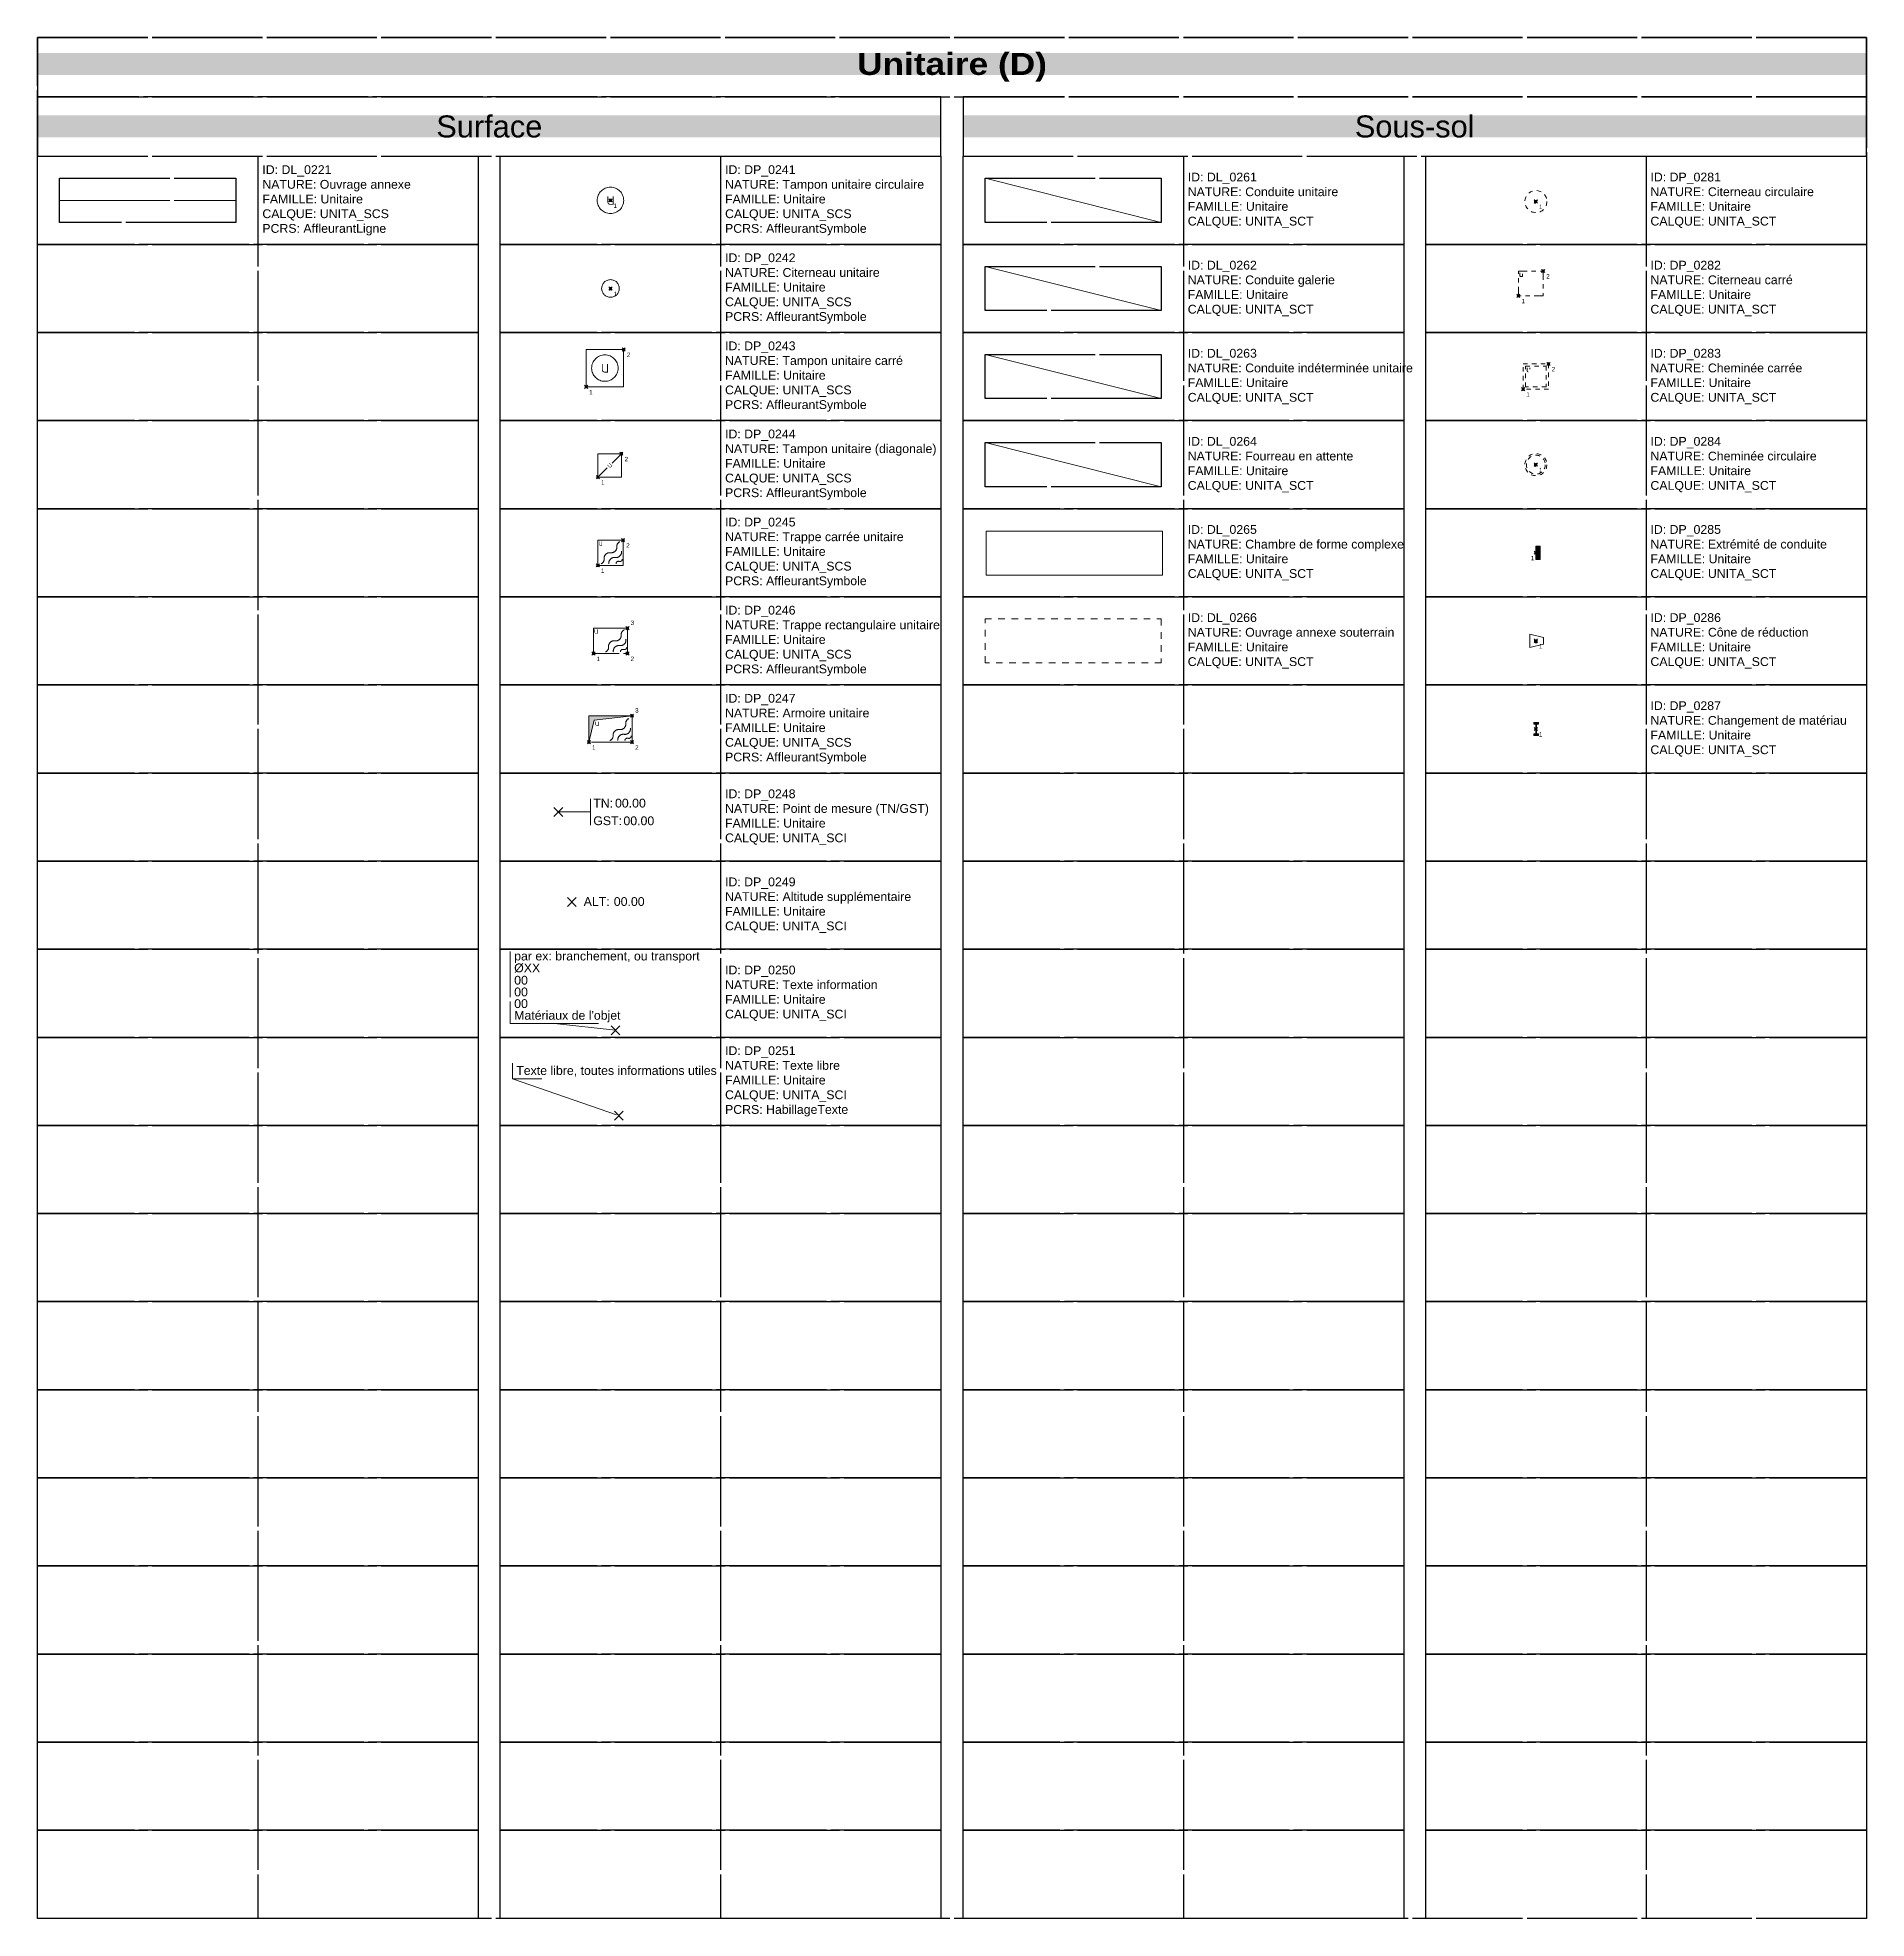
# Model space of a CAD drawing. Header units: metres. Extents: x 3067 to 3319, y 1703 to 1914.
# Drawn here: x 3193.05 to 3234.55, y 1871.25 to 1913.95 of the extents above; entities that cross this region are included whole.
import ezdxf
from ezdxf.enums import TextEntityAlignment as Align

# ---------------------------------------------------------------- set-up
doc = ezdxf.new("R2010")
doc.units = ezdxf.units.M
doc.header["$PDMODE"] = 3
doc.header["$PDSIZE"] = 0.1
for name, pattern in [('DL_0221', [2.5, 2.5, 0]), ('DL_0266', [0.3, 0.15, -0.15]), ('Socle_Axe', [0.35, 0.2, -0.05, 0.05, -0.05]), ('Socle_Continu', [2.5, 2.5, 0]), ('Socle_Discontinu', [0.075, 0.05, -0.025])]:
    doc.linetypes.add(name, pattern=pattern)
doc.layers.get('0').update_dxf_attribs({"lineweight": 30})
for name, color, linetype, lineweight in [('1', 7, 'Socle_Continu', 30), ('2', 7, 'Socle_Continu', 30), ('3_sens et nbr de points', 7, 'Socle_Continu', 5), ('UNITA_SCI', 54, 'Socle_Continu', 13), ('UNITA_SCS', 54, 'Socle_Continu', 13), ('UNITA_SCT', 54, 'Socle_Continu', 13)]:
    doc.layers.add(name, color=color, linetype=linetype, lineweight=lineweight)
doc.styles.add('Reseaux', font='arial.ttf')
doc.styles.get("Standard").update_dxf_attribs({"font": 'arial.ttf'})
doc.linetypes.add('DL_0261', pattern='A,2.5,-0.2,0.2,-0.2,0.2,-0.254,["u",Standard,S=0.254,R=0,X=-0.127,Y=-0.1],-0.254,0.2,-0.2,0.2,-0.2', length=4.608)
doc.linetypes.add('DL_0262', pattern='A,3,-0.2,0.2,-0.6,["∩ u ∩",Standard,S=0.254,R=0,X=-0.485,Y=-0.1],-0.6,0.2,-0.2', length=5)
doc.linetypes.add('DL_0263', pattern='A,3,-0.1,0.1,-0.6,["? u ?",Standard,S=0.254,R=0,X=-0.485,Y=-0.1],-0.5,0.1,-0.1', length=4.5)
doc.linetypes.add('DL_0264', pattern='A,4,-0.254,["| |",Standard,S=0.254,R=0,X=-0.127,Y=-0.1],-0.254', length=4.508)
doc.linetypes.add('DL_0265', pattern='A,0.2,0,["/",Standard,S=0.254,R=0,X=0,Y=0]', length=0.2)

msp = doc.modelspace()

# ---------------------------------------------------------------- texts
at = {"linetype": 'Socle_Continu', "char_height": 0.5, "attachment_point": 5, "bg_fill": 1, "box_fill_scale": 1, "bg_fill_transparency": 0}
for s, insert, width, bg_fill_color in [('{\\fArial Black|b0|i0|c0|p34;\\C256;\\c16777215;Unitaire (D)}', (3213.799, 1913.274), 41.5, 54), ('\\pxqc;Surface', (3203.299, 1911.927), 20.5, 254), ('\\pxqc;Sous-sol', (3224.299, 1911.927), 20.5, 254)]:
    msp.add_mtext(s, dxfattribs=dict(at, insert=insert, width=width, bg_fill_color=bg_fill_color))
at = {"linetype": 'Socle_Continu', "char_height": 0.2, "width": 4.9, "attachment_point": 4}
for s, insert in [('ID: DL_0221\\PNATURE: Ouvrage annexe\\PFAMILLE: Unitaire\\PCALQUE: UNITA_SCS\\PPCRS: AffleurantLigne', (3198.149, 1910.253)), ('ID: DP_0241\\PNATURE: Tampon unitaire circulaire\\PFAMILLE: Unitaire\\PCALQUE: UNITA_SCS\\PPCRS: AffleurantSymbole ', (3208.649, 1910.253)), ('ID: DL_0261\\PNATURE: Conduite unitaire\\PFAMILLE: Unitaire\\PCALQUE: UNITA_SCT', (3219.149, 1910.253)), ('ID: DP_0281\\PNATURE: Citerneau circulaire\\PFAMILLE: Unitaire\\PCALQUE: UNITA_SCT', (3229.649, 1910.253)), ('ID: DP_0242\\PNATURE: Citerneau unitaire\\PFAMILLE: Unitaire\\PCALQUE: UNITA_SCS\\PPCRS: AffleurantSymbole', (3208.649, 1908.253)), ('ID: DL_0262\\PNATURE: Conduite galerie\\PFAMILLE: Unitaire\\PCALQUE: UNITA_SCT', (3219.149, 1908.253)), ('ID: DP_0282\\PNATURE: Citerneau carré\\PFAMILLE: Unitaire\\PCALQUE: UNITA_SCT', (3229.649, 1908.253)), ('ID: DP_0243\\PNATURE: Tampon unitaire carré\\PFAMILLE: Unitaire\\PCALQUE: UNITA_SCS\\PPCRS: AffleurantSymbole', (3208.649, 1906.253)), ('ID: DL_0263\\PNATURE: Conduite indéterminée unitaire\\PFAMILLE: Unitaire\\PCALQUE: UNITA_SCT', (3219.149, 1906.253)), ('ID: DP_0283\\PNATURE: Cheminée carrée\\PFAMILLE: Unitaire\\PCALQUE: UNITA_SCT', (3229.649, 1906.253)), ('ID: DP_0244\\PNATURE: Tampon unitaire (diagonale)\\PFAMILLE: Unitaire\\PCALQUE: UNITA_SCS\\PPCRS: AffleurantSymbole', (3208.649, 1904.253)), ('ID: DL_0264\\PNATURE: Fourreau en attente\\PFAMILLE: Unitaire\\PCALQUE: UNITA_SCT', (3219.149, 1904.253)), ('ID: DP_0284\\PNATURE: Cheminée circulaire\\PFAMILLE: Unitaire\\PCALQUE: UNITA_SCT', (3229.649, 1904.253)), ('ID: DP_0245\\PNATURE: Trappe carrée unitaire\\PFAMILLE: Unitaire\\PCALQUE: UNITA_SCS\\PPCRS: AffleurantSymbole', (3208.649, 1902.253)), ('ID: DL_0265\\PNATURE: Chambre de forme complexe\\PFAMILLE: Unitaire\\PCALQUE: UNITA_SCT', (3219.149, 1902.253)), ('ID: DP_0285\\PNATURE: Extrémité de conduite\\PFAMILLE: Unitaire\\PCALQUE: UNITA_SCT', (3229.649, 1902.253)), ('ID: DP_0246\\PNATURE: Trappe rectangulaire unitaire\\PFAMILLE: Unitaire\\PCALQUE: UNITA_SCS\\PPCRS: AffleurantSymbole', (3208.649, 1900.253)), ('ID: DL_0266\\PNATURE: Ouvrage annexe souterrain\\PFAMILLE: Unitaire\\PCALQUE: UNITA_SCT', (3219.149, 1900.253)), ('ID: DP_0286\\PNATURE: Cône de réduction\\PFAMILLE: Unitaire\\PCALQUE: UNITA_SCT', (3229.649, 1900.253)), ('ID: DP_0247\\PNATURE: Armoire unitaire\\PFAMILLE: Unitaire\\PCALQUE: UNITA_SCS\\PPCRS: AffleurantSymbole', (3208.649, 1898.253)), ('ID: DP_0287\\PNATURE: Changement de matériau\\PFAMILLE: Unitaire\\PCALQUE: UNITA_SCT', (3229.649, 1898.253)), ('ID: DP_0248\\PNATURE: Point de mesure (TN/GST)\\PFAMILLE: Unitaire\\PCALQUE: UNITA_SCI', (3208.649, 1896.253)), ('ID: DP_0249\\PNATURE: Altitude supplémentaire\\PFAMILLE: Unitaire\\PCALQUE: UNITA_SCI', (3208.649, 1894.253)), ('ID: DP_0250\\PNATURE: Texte information\\PFAMILLE: Unitaire\\PCALQUE: UNITA_SCI', (3208.649, 1892.253)), ('ID: DP_0251\\PNATURE: Texte libre\\PFAMILLE: Unitaire\\PCALQUE: UNITA_SCI\\PPCRS: HabillageTexte', (3208.649, 1890.253))]:
    msp.add_mtext(s, dxfattribs=dict(at, insert=insert))
at = {"layer": '3_sens et nbr de points', "linetype": 'Socle_Continu', "char_height": 0.1, "attachment_point": 1}
for s, insert in [('1', (3206.12, 1910.182)), ('1', (3227.12, 1910.155)), ('2', (3227.284, 1908.578)), ('1', (3206.12, 1908.182)), ('1', (3226.722, 1908.016)), ('2', (3206.42, 1906.797)), ('2', (3227.408, 1906.47)), ('1', (3205.567, 1905.949)), ('1', (3226.832, 1905.895)), ('2', (3206.369, 1904.43)), ('1', (3227.12, 1904.182)), ('1', (3205.835, 1903.899)), ('2', (3206.406, 1902.469)), ('1', (3226.934, 1902.183)), ('1', (3205.834, 1901.896)), ('3', (3206.506, 1900.714)), ('1', (3205.734, 1899.896)), ('2', (3206.506, 1899.896)), ('1', (3227.12, 1900.182)), ('3', (3206.609, 1898.726)), ('1', (3227.12, 1898.182)), ('1', (3205.631, 1897.882)), ('2', (3206.609, 1897.882))]:
    msp.add_mtext_dynamic_manual_height_columns(s, width=0.17351, gutter_width=1, heights=[0], dxfattribs=dict(at, insert=insert))

# ---------------------------------------------------------------- blocks, each defined once
blk = doc.blocks.new('DP_0287')
at = {"layer": 'UNITA_SCT', "linetype": 'Socle_Continu'}
blk.add_hatch(color=256, dxfattribs=at).paths.add_polyline_path([(0.056, 0.15), (-0.044, 0.15), (-0.044, 0.112), (0, 0.112), (0, -0.112), (-0.044, -0.113), (-0.044, -0.15), (0.056, -0.15), (0.056, -0.112), (0.013, -0.112), (0.012, 0.112), (0.056, 0.113)])
for p, q in [((0.056, 0.15), (-0.044, 0.15)), ((-0.044, 0.15), (-0.044, 0.112)), ((-0.044, 0.112), (0, 0.112)), ((0, 0.112), (0, -0.112)), ((0.013, -0.112), (0.012, 0.112)), ((0.012, 0.112), (0.056, 0.113)), ((0.056, 0.113), (0.056, 0.15)), ((0, -0.112), (-0.044, -0.113)), ((-0.044, -0.113), (-0.044, -0.15)), ((-0.044, -0.15), (0.056, -0.15)), ((0.056, -0.112), (0.013, -0.112)), ((0.056, -0.15), (0.056, -0.112))]:
    blk.add_line(p, q, dxfattribs=at)
at = {"layer": 'UNITA_SCT', "linetype": 'Socle_Continu', "flags": 9}
for tag, p in [('ID', (0.705, -0.038)), ('NATURE', (0.705, -0.359)), ('CALQUE', (0.705, -1.001)), ('FAMILLE', (0.705, -0.68))]:
    blk.add_attdef(tag, p, '', height=0.2, dxfattribs=at)
blk = doc.blocks.new('DP_0281')
at = {"layer": 'UNITA_SCT', "linetype": 'Socle_Discontinu', "flags": 128}
blk.add_lwpolyline([(-0.03, 0.045), (-0.03, -0.019, 0.410802), (-0.004, -0.045), (0.03, -0.045), (0.03, 0.045)], format="xyb", dxfattribs=at)
at = {"layer": 'UNITA_SCT', "linetype": 'Socle_Discontinu'}
blk.add_circle((0, 0), 0.25, dxfattribs=at)
at = {"layer": 'UNITA_SCT', "linetype": 'Socle_Discontinu', "flags": 9}
for tag, p in [('ID', (0.649, 0.369)), ('NATURE', (0.649, 0.047)), ('CALQUE', (0.649, -0.595)), ('FAMILLE', (0.649, -0.274))]:
    blk.add_attdef(tag, p, '', height=0.2, dxfattribs=at)
blk = doc.blocks.new('DP_0285')
at = {"layer": 'UNITA_SCT', "linetype": 'Socle_Continu'}
blk.add_hatch(color=256, dxfattribs=at).paths.add_polyline_path([(0.1, 0.15), (0.1, -0.15), (0, -0.15), (0, 0.15)])
for p, q in [((0, -0.15), (0, 0.15)), ((0, 0.15), (0.1, 0.15)), ((0.1, 0.15), (0.1, -0.15)), ((0.1, -0.15), (0, -0.15))]:
    blk.add_line(p, q, dxfattribs=at)
at = {"layer": 'UNITA_SCT', "linetype": 'Socle_Continu', "flags": 9}
for tag, p in [('ID', (0.83, 0.028)), ('NATURE', (0.83, -0.294)), ('FAMILLE', (0.83, -0.615)), ('CALQUE', (0.83, -0.936))]:
    blk.add_attdef(tag, p, '', height=0.2, dxfattribs=at)
blk = doc.blocks.new('DP_0286')
at = {"layer": 'UNITA_SCT', "linetype": 'Socle_Continu', "flags": 128}
blk.add_lwpolyline([(-0.136, 0.15), (-0.136, -0.15), (0.17, -0.075), (0.17, 0.075)], close=True, dxfattribs=at)
blk.add_lwpolyline([(-0.03, 0.045), (-0.03, -0.019, 0.410802), (-0.004, -0.045), (0.03, -0.045), (0.03, 0.045)], format="xyb", dxfattribs=at)
at = {"layer": 'UNITA_SCT', "linetype": 'Socle_Continu', "flags": 9}
for tag, p in [('ID', (0.735, 0.035)), ('NATURE', (0.735, -0.287)), ('FAMILLE', (0.735, -0.608)), ('CALQUE', (0.735, -0.929))]:
    blk.add_attdef(tag, p, '', height=0.2, dxfattribs=at)
blk = doc.blocks.new('*U313')
at = {"layer": 'UNITA_SCI', "linetype": 'Socle_Continu'}
blk.add_line((0.733, 0), (0, 0), dxfattribs=at)
at = {"layer": 'UNITA_SCI', "linetype": 'Socle_Continu', "flags": 128}
blk.add_lwpolyline([(0.733, -0.3), (0.733, 0.3)], dxfattribs=at)
at = {"layer": 'UNITA_SCI', "linetype": 'Socle_Continu'}
blk.add_point((0, 0), dxfattribs=at)
at = {"layer": 'UNITA_SCI', "linetype": 'Socle_Continu', "char_height": 0.2, "attachment_point": 4}
for s, insert in [('\\pxql;TN:', (0.793, 0.2)), ('\\pxql;GST:', (0.793, -0.201))]:
    blk.add_mtext_dynamic_manual_height_columns(s, width=0.46273, gutter_width=1, heights=[0], dxfattribs=dict(at, insert=insert))
at = {"layer": 'UNITA_SCI', "linetype": 'Socle_Continu'}
for tag, p in [('TN', (1.286, 0.2)), ('GST', (1.477, -0.201))]:
    blk.add_attdef(tag, text='', height=0.2, dxfattribs=at).set_placement(p, align=Align.MIDDLE_LEFT)
at = {"layer": 'UNITA_SCI', "linetype": 'Socle_Continu', "style": 'Reseaux', "flags": 9}
for tag, p in [('ID', (2.428, 0.07)), ('NATURE', (2.428, -0.251))]:
    blk.add_attdef(tag, p, '', height=0.2, dxfattribs=at)
at = {"layer": 'UNITA_SCI', "linetype": 'Socle_Continu', "flags": 9}
for tag, p in [('FAMILLE', (2.428, -0.573)), ('CALQUE', (2.428, -0.894))]:
    blk.add_attdef(tag, p, '', height=0.2, dxfattribs=at)
blk = doc.blocks.new('DP_0241')
at = {"layer": 'UNITA_SCS', "linetype": 'Socle_Continu', "const_width": 0.02, "flags": 128}
blk.add_lwpolyline([(-0.06, 0.09), (-0.06, -0.038, 0.410802), (-0.007, -0.09), (0.06, -0.09), (0.06, 0.09)], format="xyb", dxfattribs=at)
at = {"layer": 'UNITA_SCS', "linetype": 'Socle_Continu'}
blk.add_circle((0, 0), 0.3, dxfattribs=at)
at = {"layer": 'UNITA_SCS', "linetype": 'Socle_Continu', "flags": 9}
for tag, p in [('ID', (0.607, 0.728)), ('NATURE', (0.607, 0.407)), ('FAMILLE', (0.607, 0.085)), ('CALQUE', (0.607, -0.236)), ('PCRS', (0.607, -0.557)), ('TYPE', (0.607, -0.878))]:
    blk.add_attdef(tag, p, '', height=0.2, dxfattribs=at)
blk = doc.blocks.new('DP_0242')
at = {"layer": 'UNITA_SCS', "linetype": 'Socle_Continu', "const_width": 0.00999, "flags": 128}
blk.add_lwpolyline([(-0.03, 0.045), (-0.03, -0.019, 0.410802), (-0.004, -0.045), (0.03, -0.045), (0.03, 0.045)], format="xyb", dxfattribs=at)
at = {"layer": 'UNITA_SCS', "linetype": 'Socle_Continu'}
blk.add_circle((0, 0), 0.2, dxfattribs=at)
at = {"layer": 'UNITA_SCS', "linetype": 'Socle_Continu', "flags": 9}
for tag, p in [('NATURE', (0.591, 0.269)), ('ID', (0.591, 0.59)), ('FAMILLE', (0.591, -0.052)), ('CALQUE', (0.591, -0.374)), ('PCRS', (0.591, -0.695))]:
    blk.add_attdef(tag, p, '', height=0.2, dxfattribs=at)
blk = doc.blocks.new('DP_0243')
at = {"layer": 'UNITA_SCS', "linetype": 'Socle_Continu'}
blk.add_lwpolyline([(0, 0), (0.85, 0), (0.85, 0.85), (0, 0.85)], close=True, dxfattribs=at)
at = {"layer": 'UNITA_SCS', "linetype": 'Socle_Continu', "const_width": 0.02, "flags": 128}
blk.add_lwpolyline([(0.366, 0.515), (0.366, 0.388, 0.410802), (0.418, 0.335), (0.485, 0.335), (0.485, 0.515)], format="xyb", dxfattribs=at)
at = {"layer": 'UNITA_SCS', "linetype": 'Socle_Continu'}
blk.add_circle((0.425, 0.425), 0.3, dxfattribs=at)
at = {"layer": 'UNITA_SCS', "linetype": 'Socle_Continu', "flags": 9}
for tag, p in [('ID', (1.235, 0.956)), ('NATURE', (1.235, 0.635)), ('FAMILLE', (1.235, 0.313)), ('CALQUE', (1.235, -0.008)), ('PCRS', (1.235, -0.329)), ('TYPE', (1.235, -0.651))]:
    blk.add_attdef(tag, p, '', height=0.2, dxfattribs=at)
blk = doc.blocks.new('DP_0244')
at = {"layer": 'UNITA_SCS', "linetype": 'Socle_Continu'}
for p, q in [((0.322, 0.32), (0.534, 0.531)), ((0, 0), (0.211, 0.21))]:
    blk.add_line(p, q, dxfattribs=at)
at = {"layer": 'UNITA_SCS', "linetype": 'Socle_Continu', "flags": 128}
blk.add_lwpolyline([(0.001, 0.532), (0.534, 0.531), (0.532, -0.001), (0, 0)], close=True, dxfattribs=at)
at = {"layer": 'UNITA_SCS', "linetype": 'Socle_Continu', "const_width": 0.00999, "flags": 128}
blk.add_lwpolyline([(0.214, 0.276), (0.259, 0.231, 0.410802), (0.296, 0.231), (0.32, 0.255), (0.256, 0.318)], format="xyb", dxfattribs=at)
at = {"layer": 'UNITA_SCS', "linetype": 'Socle_Continu', "flags": 9}
for tag, p in [('ID', (1.007, 0.795)), ('NATURE', (1.007, 0.474)), ('CALQUE', (1.007, -0.169)), ('FAMILLE', (1.007, 0.152)), ('PCRS', (1.007, -0.49))]:
    blk.add_attdef(tag, p, '', height=0.2, dxfattribs=at)
blk = doc.blocks.new('DP_0246')
at = {"layer": 'UNITA_SCS', "linetype": 'Socle_Continu', "flags": 128}
blk.add_lwpolyline([(0.773, 0.001), (0.772, 0.573), (0, 0.573), (0, 0)], close=True, dxfattribs=at)
at = {"layer": 'UNITA_SCS', "linetype": 'Socle_Continu', "const_width": 0.00999, "flags": 128}
blk.add_lwpolyline([(0.028, 0.545), (0.028, 0.482, 0.410802), (0.055, 0.456), (0.088, 0.456), (0.088, 0.545)], format="xyb", dxfattribs=at)
at = {"layer": 'UNITA_SCS', "linetype": 'Socle_Continu', "flags": 128}
for points in [[(0.272, 0.036, 0.308109), (0.343, 0.143, -0.498161), (0.486, 0.287, 0.49989), (0.629, 0.43, -0.306811), (0.701, 0.538)], [(0.737, 0.323, -0.49989), (0.594, 0.179, 0.49989), (0.451, 0.036)], [(0.612, 0.036, -0.52802), (0.683, 0.09, 0.528439), (0.755, 0.144)]]:
    blk.add_lwpolyline(points, format="xyb", dxfattribs=at)
at = {"layer": 'UNITA_SCS', "linetype": 'Socle_Continu', "flags": 9}
for tag, p in [('ID', (1.156, 0.939)), ('NATURE', (1.156, 0.618)), ('FAMILLE', (1.156, 0.297)), ('CALQUE', (1.156, -0.025)), ('PCRS', (1.156, -0.346))]:
    blk.add_attdef(tag, p, '', height=0.2, dxfattribs=at)
blk = doc.blocks.new('DP_0282')
at = {"layer": 'UNITA_SCT', "linetype": 'Socle_Axe'}
blk.add_lwpolyline([(0, 0.562), (0.562, 0.562), (0.562, 0), (0, 0)], close=True, dxfattribs=at)
at = {"layer": 'UNITA_SCT', "linetype": 'Socle_Axe', "flags": 128}
blk.add_lwpolyline([(0.034, 0.524), (0.034, 0.46, 0.410802), (0.06, 0.434), (0.094, 0.434), (0.094, 0.524)], format="xyb", dxfattribs=at)
at = {"layer": 'UNITA_SCT', "linetype": 'Socle_Continu', "flags": 9}
for tag, p in [('ID', (1.081, 0.342)), ('NATURE', (1.081, 0.02)), ('CALQUE', (1.081, -0.622)), ('FAMILLE', (1.081, -0.301))]:
    blk.add_attdef(tag, p, '', height=0.2, dxfattribs=at)
blk = doc.blocks.new('DP_0283')
at = {"layer": 'UNITA_SCT', "linetype": 'Socle_Discontinu'}
for points in [[(0, 0.576), (0.576, 0.576), (0.576, 0), (0, 0)], [(0.054, 0.522), (0.522, 0.522), (0.522, 0.054), (0.054, 0.054)]]:
    blk.add_lwpolyline(points, close=True, dxfattribs=at)
at = {"layer": 'UNITA_SCT', "linetype": 'Socle_Discontinu', "flags": 128}
blk.add_lwpolyline([(0.093, 0.483), (0.093, 0.419, 0.410802), (0.119, 0.393), (0.153, 0.393), (0.153, 0.483)], format="xyb", dxfattribs=at)
at = {"layer": 'UNITA_SCT', "linetype": 'Socle_Discontinu', "flags": 9}
for tag, p in [('ID', (1.039, 0.656)), ('NATURE', (1.039, 0.335)), ('FAMILLE', (1.039, 0.013)), ('CALQUE', (1.039, -0.308))]:
    blk.add_attdef(tag, p, '', height=0.2, dxfattribs=at)
blk = doc.blocks.new('DP_0284')
at = {"layer": 'UNITA_SCT', "linetype": 'Socle_Discontinu', "flags": 128}
blk.add_lwpolyline([(-0.03, 0.045), (-0.03, -0.019, 0.410802), (-0.004, -0.045), (0.03, -0.045), (0.03, 0.045)], format="xyb", dxfattribs=at)
at = {"layer": 'UNITA_SCT', "linetype": 'Socle_Discontinu'}
for radius in [0.25, 0.214]:
    blk.add_circle((0, 0), radius, dxfattribs=at)
at = {"layer": 'UNITA_SCT', "linetype": 'Socle_Discontinu', "flags": 9}
for tag, p in [('ID', (0.781, 0.353)), ('NATURE', (0.781, 0.031)), ('CALQUE', (0.781, -0.611)), ('FAMILLE', (0.781, -0.29))]:
    blk.add_attdef(tag, p, '', height=0.2, dxfattribs=at)
blk = doc.blocks.new('*U249')
at = {"layer": 'UNITA_SCI', "linetype": 'Socle_Continu'}
blk.add_line((-1.386, 0.153), (0, 0), dxfattribs=at)
at = {"layer": 'UNITA_SCI', "linetype": 'Socle_Continu', "flags": 128}
blk.add_lwpolyline([(-0.386, 0.153), (-2.386, 0.153), (-2.386, 1.791)], dxfattribs=at)
at = {"layer": 'UNITA_SCI', "linetype": 'Socle_Continu'}
blk.add_point((0, 0), dxfattribs=at)
for tag, p in [('TYPE', (-2.298, 1.586)), ('DIAM', (-2.298, 1.316)), ('NBR', (-2.298, 1.037)), ('LARG', (-2.298, 0.771)), ('HAUT', (-2.298, 0.506)), ('MATER', (-2.298, 0.24))]:
    blk.add_attdef(tag, p, '', height=0.2, dxfattribs=at)
at = {"layer": 'UNITA_SCI', "linetype": 'Socle_Continu', "flags": 9}
for tag, p in [('NATURE', (2.47, 1.097)), ('ID', (2.47, 1.418)), ('FAMILLE', (2.47, 0.776)), ('CALQUE', (2.47, 0.454))]:
    blk.add_attdef(tag, p, '', height=0.2, dxfattribs=at)
blk = doc.blocks.new('*U251')
at = {"layer": 'UNITA_SCI', "linetype": 'Socle_Continu'}
blk.add_line((-2.417, 0.839), (0, 0), dxfattribs=at)
at = {"layer": 'UNITA_SCI', "linetype": 'Socle_Continu', "flags": 128}
blk.add_lwpolyline([(-1.744, 0.839), (-2.417, 0.839), (-2.417, 1.196)], dxfattribs=at)
at = {"layer": 'UNITA_SCI', "linetype": 'Socle_Continu'}
blk.add_point((0, 0), dxfattribs=at)
blk.add_attdef('TXT', (-2.328, 0.926), '', height=0.2, dxfattribs=at)
at = {"layer": 'UNITA_SCI', "linetype": 'Socle_Continu', "flags": 9}
for tag, p in [('NATURE', (1.967, -0.177)), ('ID', (1.967, 0.144)), ('FAMILLE', (1.967, -0.499)), ('CALQUE', (1.967, -0.82)), ('PCRS', (1.967, -1.141))]:
    blk.add_attdef(tag, p, '', height=0.2, dxfattribs=at)
blk = doc.blocks.new('DP_0249')
at = {"layer": 'UNITA_SCI', "linetype": 'Socle_Continu'}
blk.add_point((0, 0), dxfattribs=at)
at = {"layer": 'UNITA_SCI', "linetype": 'Socle_Continu', "insert": (0.268, 0.01), "char_height": 0.2, "attachment_point": 4}
blk.add_mtext_dynamic_manual_height_columns('\\pxql;ALT:', width=0.46273, gutter_width=1, heights=[0], dxfattribs=at)
at = {"layer": 'UNITA_SCI', "linetype": 'Socle_Continu'}
blk.add_attdef('ALT', text='', height=0.2, dxfattribs=at).set_placement((0.952, 0.01), align=Align.MIDDLE_LEFT)
at = {"layer": 'UNITA_SCI', "linetype": 'Socle_Continu', "style": 'Reseaux', "flags": 9}
for tag, p in [('NATURE', (1.967, -0.178)), ('ID', (1.967, 0.143))]:
    blk.add_attdef(tag, p, '', height=0.2, dxfattribs=at)
at = {"layer": 'UNITA_SCI', "linetype": 'Socle_Continu', "flags": 9}
for tag, p in [('FAMILLE', (1.967, -0.499)), ('CALQUE', (1.967, -0.821)), ('TYPE', (1.972, -1.133))]:
    blk.add_attdef(tag, p, '', height=0.2, dxfattribs=at)
blk = doc.blocks.new('DP_0245')
at = {"layer": 'UNITA_SCS', "linetype": 'Socle_Continu', "flags": 128}
blk.add_lwpolyline([(0.573, 0), (0.572, 0.573), (0, 0.573), (0, 0)], close=True, dxfattribs=at)
at = {"layer": 'UNITA_SCS', "linetype": 'Socle_Continu', "const_width": 0.00999, "flags": 128}
blk.add_lwpolyline([(0.028, 0.545), (0.028, 0.482, 0.410802), (0.055, 0.456), (0.088, 0.456), (0.088, 0.545)], format="xyb", dxfattribs=at)
at = {"layer": 'UNITA_SCS', "linetype": 'Socle_Continu', "flags": 128}
for points in [[(0.072, 0.036, 0.308109), (0.143, 0.143, -0.498161), (0.286, 0.287, 0.49989), (0.429, 0.43, -0.306811), (0.501, 0.537)], [(0.537, 0.323, -0.49989), (0.394, 0.179, 0.49989), (0.251, 0.036)], [(0.412, 0.036, -0.52802), (0.483, 0.09, 0.528439), (0.555, 0.144)]]:
    blk.add_lwpolyline(points, format="xyb", dxfattribs=at)
at = {"layer": 'UNITA_SCS', "linetype": 'Socle_Continu', "flags": 9}
for tag, p in [('ID', (1.047, 0.924)), ('NATURE', (1.047, 0.602)), ('FAMILLE', (1.047, 0.281)), ('CALQUE', (1.047, -0.04)), ('PCRS', (1.047, -0.361))]:
    blk.add_attdef(tag, p, '', height=0.2, dxfattribs=at)
blk = doc.blocks.new('DP_0247')
at = {"layer": 'UNITA_SCS', "linetype": 'Socle_Continu'}
blk.add_hatch(color=256, dxfattribs=at).paths.add_polyline_path([(0.116, 0.501), (0, 0), (0, 0.6), (0.978, 0.6)])
at = {"layer": 'UNITA_SCS', "linetype": 'Socle_Continu', "flags": 128}
blk.add_lwpolyline([(0, 0.6), (0.978, 0.6), (0.978, 0), (0, 0)], close=True, dxfattribs=at)
at = {"layer": 'UNITA_SCS', "linetype": 'Socle_Continu'}
blk.add_lwpolyline([(0.116, 0.501), (0, 0), (0, 0.6), (0.978, 0.6)], close=True, dxfattribs=at)
at = {"layer": 'UNITA_SCS', "linetype": 'Socle_Continu', "const_width": 0.00999, "flags": 128}
blk.add_lwpolyline([(0.153, 0.465), (0.153, 0.401, 0.410802), (0.179, 0.375), (0.213, 0.375), (0.213, 0.465)], format="xyb", dxfattribs=at)
at = {"layer": 'UNITA_SCS', "linetype": 'Socle_Continu', "flags": 128}
for points in [[(0.477, 0.036, 0.308109), (0.549, 0.143, -0.498161), (0.692, 0.286, 0.49989), (0.835, 0.43, -0.306811), (0.906, 0.537)], [(0.942, 0.322, -0.49989), (0.799, 0.179, 0.49989), (0.656, 0.036)], [(0.817, 0.036, -0.52802), (0.889, 0.09, 0.528439), (0.96, 0.143)]]:
    blk.add_lwpolyline(points, format="xyb", dxfattribs=at)
at = {"layer": 'UNITA_SCS', "linetype": 'Socle_Continu', "flags": 9}
for tag, p in [('ID', (1.308, 0.913)), ('NATURE', (1.308, 0.592)), ('FAMILLE', (1.308, 0.271)), ('CALQUE', (1.308, -0.05)), ('PCRS', (1.308, -0.372))]:
    blk.add_attdef(tag, p, '', height=0.2, dxfattribs=at)

# ---------------------------------------------------------------- linework, layer by layer
at = {"linetype": 'Socle_Continu'}
for p, q in [((3198.049, 1911.253), (3198.049, 1871.253)), ((3208.549, 1911.253), (3208.549, 1871.253)), ((3219.049, 1911.253), (3219.049, 1871.253)), ((3229.549, 1911.253), (3229.549, 1871.253))]:
    msp.add_line(p, q, dxfattribs=at)
for points in [[(3193.049, 1912.6), (3234.549, 1912.6), (3234.549, 1913.947), (3193.049, 1913.947)], [(3193.049, 1911.253), (3213.549, 1911.253), (3213.549, 1912.6), (3193.049, 1912.6)], [(3214.049, 1911.253), (3234.549, 1911.253), (3234.549, 1912.6), (3214.049, 1912.6)], [(3193.049, 1911.253), (3203.049, 1911.253), (3203.049, 1909.253), (3193.049, 1909.253)], [(3203.549, 1911.253), (3213.549, 1911.253), (3213.549, 1909.253), (3203.549, 1909.253)], [(3214.049, 1911.253), (3224.049, 1911.253), (3224.049, 1909.253), (3214.049, 1909.253)], [(3224.549, 1911.253), (3234.549, 1911.253), (3234.549, 1909.253), (3224.549, 1909.253)], [(3193.049, 1909.253), (3203.049, 1909.253), (3203.049, 1907.253), (3193.049, 1907.253)], [(3203.549, 1909.253), (3213.549, 1909.253), (3213.549, 1907.253), (3203.549, 1907.253)], [(3214.049, 1909.253), (3224.049, 1909.253), (3224.049, 1907.253), (3214.049, 1907.253)], [(3224.549, 1909.253), (3234.549, 1909.253), (3234.549, 1907.253), (3224.549, 1907.253)], [(3193.049, 1907.253), (3203.049, 1907.253), (3203.049, 1905.253), (3193.049, 1905.253)], [(3203.549, 1907.253), (3213.549, 1907.253), (3213.549, 1905.253), (3203.549, 1905.253)], [(3214.049, 1907.253), (3224.049, 1907.253), (3224.049, 1905.253), (3214.049, 1905.253)], [(3224.549, 1907.253), (3234.549, 1907.253), (3234.549, 1905.253), (3224.549, 1905.253)], [(3193.049, 1905.253), (3203.049, 1905.253), (3203.049, 1903.253), (3193.049, 1903.253)], [(3203.549, 1905.253), (3213.549, 1905.253), (3213.549, 1903.253), (3203.549, 1903.253)], [(3214.049, 1905.253), (3224.049, 1905.253), (3224.049, 1903.253), (3214.049, 1903.253)], [(3224.549, 1905.253), (3234.549, 1905.253), (3234.549, 1903.253), (3224.549, 1903.253)], [(3193.049, 1903.253), (3203.049, 1903.253), (3203.049, 1901.253), (3193.049, 1901.253)], [(3203.549, 1903.253), (3213.549, 1903.253), (3213.549, 1901.253), (3203.549, 1901.253)], [(3214.049, 1903.253), (3224.049, 1903.253), (3224.049, 1901.253), (3214.049, 1901.253)], [(3224.549, 1903.253), (3234.549, 1903.253), (3234.549, 1901.253), (3224.549, 1901.253)], [(3193.049, 1901.253), (3203.049, 1901.253), (3203.049, 1899.253), (3193.049, 1899.253)], [(3203.549, 1901.253), (3213.549, 1901.253), (3213.549, 1899.253), (3203.549, 1899.253)], [(3214.049, 1901.253), (3224.049, 1901.253), (3224.049, 1899.253), (3214.049, 1899.253)], [(3224.549, 1901.253), (3234.549, 1901.253), (3234.549, 1899.253), (3224.549, 1899.253)], [(3193.049, 1899.253), (3203.049, 1899.253), (3203.049, 1897.253), (3193.049, 1897.253)], [(3203.549, 1899.253), (3213.549, 1899.253), (3213.549, 1897.253), (3203.549, 1897.253)], [(3214.049, 1899.253), (3224.049, 1899.253), (3224.049, 1897.253), (3214.049, 1897.253)], [(3224.549, 1899.253), (3234.549, 1899.253), (3234.549, 1897.253), (3224.549, 1897.253)], [(3193.049, 1897.253), (3203.049, 1897.253), (3203.049, 1895.253), (3193.049, 1895.253)], [(3203.549, 1897.253), (3213.549, 1897.253), (3213.549, 1895.253), (3203.549, 1895.253)], [(3214.049, 1897.253), (3224.049, 1897.253), (3224.049, 1895.253), (3214.049, 1895.253)], [(3224.549, 1897.253), (3234.549, 1897.253), (3234.549, 1895.253), (3224.549, 1895.253)], [(3193.049, 1895.253), (3203.049, 1895.253), (3203.049, 1893.253), (3193.049, 1893.253)], [(3203.549, 1895.253), (3213.549, 1895.253), (3213.549, 1893.253), (3203.549, 1893.253)], [(3214.049, 1895.253), (3224.049, 1895.253), (3224.049, 1893.253), (3214.049, 1893.253)], [(3224.549, 1895.253), (3234.549, 1895.253), (3234.549, 1893.253), (3224.549, 1893.253)], [(3193.049, 1893.253), (3203.049, 1893.253), (3203.049, 1891.253), (3193.049, 1891.253)], [(3203.549, 1893.253), (3213.549, 1893.253), (3213.549, 1891.253), (3203.549, 1891.253)], [(3214.049, 1893.253), (3224.049, 1893.253), (3224.049, 1891.253), (3214.049, 1891.253)], [(3224.549, 1893.253), (3234.549, 1893.253), (3234.549, 1891.253), (3224.549, 1891.253)], [(3193.049, 1891.253), (3203.049, 1891.253), (3203.049, 1889.253), (3193.049, 1889.253)], [(3203.549, 1891.253), (3213.549, 1891.253), (3213.549, 1889.253), (3203.549, 1889.253)], [(3214.049, 1891.253), (3224.049, 1891.253), (3224.049, 1889.253), (3214.049, 1889.253)], [(3224.549, 1891.253), (3234.549, 1891.253), (3234.549, 1889.253), (3224.549, 1889.253)], [(3193.049, 1889.253), (3203.049, 1889.253), (3203.049, 1887.253), (3193.049, 1887.253)], [(3203.549, 1889.253), (3213.549, 1889.253), (3213.549, 1887.253), (3203.549, 1887.253)], [(3214.049, 1889.253), (3224.049, 1889.253), (3224.049, 1887.253), (3214.049, 1887.253)], [(3224.549, 1889.253), (3234.549, 1889.253), (3234.549, 1887.253), (3224.549, 1887.253)], [(3193.049, 1887.253), (3203.049, 1887.253), (3203.049, 1885.253), (3193.049, 1885.253)], [(3203.549, 1887.253), (3213.549, 1887.253), (3213.549, 1885.253), (3203.549, 1885.253)], [(3214.049, 1887.253), (3224.049, 1887.253), (3224.049, 1885.253), (3214.049, 1885.253)], [(3224.549, 1887.253), (3234.549, 1887.253), (3234.549, 1885.253), (3224.549, 1885.253)], [(3193.049, 1885.253), (3203.049, 1885.253), (3203.049, 1883.253), (3193.049, 1883.253)], [(3203.549, 1885.253), (3213.549, 1885.253), (3213.549, 1883.253), (3203.549, 1883.253)], [(3214.049, 1885.253), (3224.049, 1885.253), (3224.049, 1883.253), (3214.049, 1883.253)], [(3224.549, 1885.253), (3234.549, 1885.253), (3234.549, 1883.253), (3224.549, 1883.253)], [(3193.049, 1883.253), (3203.049, 1883.253), (3203.049, 1881.253), (3193.049, 1881.253)], [(3203.549, 1883.253), (3213.549, 1883.253), (3213.549, 1881.253), (3203.549, 1881.253)], [(3214.049, 1883.253), (3224.049, 1883.253), (3224.049, 1881.253), (3214.049, 1881.253)], [(3224.549, 1883.253), (3234.549, 1883.253), (3234.549, 1881.253), (3224.549, 1881.253)], [(3193.049, 1881.253), (3203.049, 1881.253), (3203.049, 1879.253), (3193.049, 1879.253)], [(3203.549, 1881.253), (3213.549, 1881.253), (3213.549, 1879.253), (3203.549, 1879.253)], [(3214.049, 1881.253), (3224.049, 1881.253), (3224.049, 1879.253), (3214.049, 1879.253)], [(3224.549, 1881.253), (3234.549, 1881.253), (3234.549, 1879.253), (3224.549, 1879.253)], [(3193.049, 1879.253), (3203.049, 1879.253), (3203.049, 1877.253), (3193.049, 1877.253)], [(3203.549, 1879.253), (3213.549, 1879.253), (3213.549, 1877.253), (3203.549, 1877.253)], [(3214.049, 1879.253), (3224.049, 1879.253), (3224.049, 1877.253), (3214.049, 1877.253)], [(3224.549, 1879.253), (3234.549, 1879.253), (3234.549, 1877.253), (3224.549, 1877.253)], [(3193.049, 1877.253), (3203.049, 1877.253), (3203.049, 1875.253), (3193.049, 1875.253)], [(3203.549, 1877.253), (3213.549, 1877.253), (3213.549, 1875.253), (3203.549, 1875.253)], [(3214.049, 1877.253), (3224.049, 1877.253), (3224.049, 1875.253), (3214.049, 1875.253)], [(3224.549, 1877.253), (3234.549, 1877.253), (3234.549, 1875.253), (3224.549, 1875.253)], [(3193.049, 1875.253), (3203.049, 1875.253), (3203.049, 1873.253), (3193.049, 1873.253)], [(3203.549, 1875.253), (3213.549, 1875.253), (3213.549, 1873.253), (3203.549, 1873.253)], [(3214.049, 1875.253), (3224.049, 1875.253), (3224.049, 1873.253), (3214.049, 1873.253)], [(3224.549, 1875.253), (3234.549, 1875.253), (3234.549, 1873.253), (3224.549, 1873.253)], [(3193.049, 1873.253), (3203.049, 1873.253), (3203.049, 1871.253), (3193.049, 1871.253)], [(3203.549, 1873.253), (3213.549, 1873.253), (3213.549, 1871.253), (3203.549, 1871.253)], [(3214.049, 1873.253), (3224.049, 1873.253), (3224.049, 1871.253), (3214.049, 1871.253)], [(3224.549, 1873.253), (3234.549, 1873.253), (3234.549, 1871.253), (3224.549, 1871.253)]]:
    msp.add_lwpolyline(points, close=True, dxfattribs=at)
at = {"layer": '1', "color": 54, "linetype": 'Socle_Continu'}
msp.add_lwpolyline([(3193.049, 1913.947), (3234.549, 1913.947), (3234.549, 1871.253), (3193.049, 1871.253)], close=True, dxfattribs=at)
at = {"layer": '2', "linetype": 'Socle_Continu'}
for points in [[(3193.549, 1910.753), (3197.549, 1910.753), (3197.549, 1909.753), (3193.549, 1909.753)], [(3214.549, 1910.753), (3218.549, 1910.753), (3218.549, 1909.753), (3214.549, 1909.753)], [(3214.549, 1908.753), (3218.549, 1908.753), (3218.549, 1907.753), (3214.549, 1907.753)], [(3214.549, 1906.753), (3218.549, 1906.753), (3218.549, 1905.753), (3214.549, 1905.753)], [(3214.549, 1904.753), (3218.549, 1904.753), (3218.549, 1903.753), (3214.549, 1903.753)]]:
    msp.add_lwpolyline(points, close=True, dxfattribs=at)
at = {"layer": '3_sens et nbr de points', "linetype": 'Socle_Continu'}
for p, q in [((3206.014, 1910.289), (3206.084, 1910.218)), ((3206.014, 1910.289), (3206.084, 1910.218)), ((3206.014, 1910.218), (3206.084, 1910.289)), ((3227.014, 1910.262), (3227.084, 1910.191)), ((3227.014, 1910.262), (3227.084, 1910.191)), ((3227.014, 1910.191), (3227.084, 1910.262)), ((3227.178, 1908.684), (3227.249, 1908.613)), ((3227.178, 1908.684), (3227.249, 1908.613)), ((3227.178, 1908.613), (3227.249, 1908.684)), ((3206.014, 1908.289), (3206.084, 1908.218)), ((3206.014, 1908.289), (3206.084, 1908.218)), ((3206.014, 1908.218), (3206.084, 1908.289)), ((3226.616, 1908.122), (3226.687, 1908.051)), ((3226.616, 1908.122), (3226.687, 1908.051)), ((3226.616, 1908.051), (3226.687, 1908.122)), ((3206.314, 1906.903), (3206.384, 1906.833)), ((3206.314, 1906.903), (3206.384, 1906.833)), ((3206.314, 1906.833), (3206.384, 1906.903)), ((3227.301, 1906.576), (3227.372, 1906.506)), ((3227.301, 1906.576), (3227.372, 1906.506)), ((3227.301, 1906.506), (3227.372, 1906.576)), ((3205.461, 1906.055), (3205.532, 1905.985)), ((3205.461, 1906.055), (3205.532, 1905.985)), ((3205.461, 1905.985), (3205.532, 1906.055)), ((3226.726, 1906.001), (3226.797, 1905.93)), ((3226.726, 1906.001), (3226.797, 1905.93)), ((3226.726, 1905.93), (3226.797, 1906.001)), ((3206.263, 1904.536), (3206.333, 1904.465)), ((3206.263, 1904.536), (3206.333, 1904.465)), ((3206.263, 1904.465), (3206.333, 1904.536)), ((3227.014, 1904.289), (3227.084, 1904.218)), ((3227.014, 1904.289), (3227.084, 1904.218)), ((3227.014, 1904.218), (3227.084, 1904.289)), ((3205.729, 1904.005), (3205.799, 1903.934)), ((3205.729, 1904.005), (3205.799, 1903.934)), ((3205.729, 1903.934), (3205.799, 1904.005)), ((3206.3, 1902.575), (3206.371, 1902.505)), ((3206.3, 1902.575), (3206.371, 1902.505)), ((3206.3, 1902.505), (3206.371, 1902.575)), ((3227.014, 1902.289), (3227.084, 1902.218)), ((3227.014, 1902.289), (3227.084, 1902.218)), ((3227.014, 1902.218), (3227.084, 1902.289)), ((3205.727, 1902.002), (3205.798, 1901.931)), ((3205.727, 1902.002), (3205.798, 1901.931)), ((3205.727, 1901.931), (3205.798, 1902.002)), ((3206.4, 1900.577), (3206.471, 1900.506)), ((3206.4, 1900.577), (3206.471, 1900.506)), ((3206.4, 1900.506), (3206.471, 1900.577)), ((3205.627, 1900.002), (3205.698, 1899.931)), ((3205.627, 1900.002), (3205.698, 1899.931)), ((3205.627, 1899.931), (3205.698, 1900.002)), ((3206.4, 1900.002), (3206.471, 1899.931)), ((3206.4, 1899.931), (3206.471, 1900.002)), ((3227.014, 1900.289), (3227.084, 1900.218)), ((3227.014, 1900.289), (3227.084, 1900.218)), ((3227.014, 1900.218), (3227.084, 1900.289)), ((3206.503, 1898.588), (3206.574, 1898.518)), ((3206.503, 1898.588), (3206.574, 1898.518)), ((3206.503, 1898.518), (3206.574, 1898.588)), ((3227.014, 1898.289), (3227.084, 1898.218)), ((3227.014, 1898.289), (3227.084, 1898.218)), ((3227.014, 1898.218), (3227.084, 1898.289)), ((3205.525, 1897.989), (3205.595, 1897.918)), ((3205.525, 1897.989), (3205.595, 1897.918)), ((3205.525, 1897.918), (3205.595, 1897.989)), ((3206.503, 1897.988), (3206.574, 1897.918)), ((3206.503, 1897.918), (3206.574, 1897.988))]:
    msp.add_line(p, q, dxfattribs=at)
for centre in [(3206.049, 1910.253), (3227.049, 1910.226), (3227.214, 1908.648), (3206.049, 1908.253), (3226.652, 1908.087), (3206.349, 1906.868), (3227.337, 1906.541), (3205.497, 1906.02), (3226.761, 1905.965), (3206.298, 1904.501), (3227.049, 1904.253), (3205.764, 1903.97), (3206.335, 1902.54), (3227.049, 1902.253), (3205.763, 1901.967), (3206.436, 1900.541), (3205.663, 1899.966), (3206.436, 1899.966), (3227.049, 1900.253), (3206.538, 1898.553), (3227.049, 1898.253), (3205.56, 1897.953), (3206.538, 1897.953)]:
    msp.add_circle(centre, 0.025, dxfattribs=at)
at = {"layer": 'UNITA_SCS', "linetype": 'DL_0221'}
msp.add_line((3193.549, 1910.253), (3197.549, 1910.253), dxfattribs=at)
at = {"layer": 'UNITA_SCT', "linetype": 'DL_0261', "flags": 128}
msp.add_lwpolyline([(3214.549, 1909.753), (3214.549, 1910.753), (3218.549, 1909.753), (3218.549, 1910.753)], dxfattribs=at)
at = {"layer": 'UNITA_SCT', "linetype": 'DL_0262', "flags": 128}
msp.add_lwpolyline([(3214.549, 1907.753), (3214.549, 1908.753), (3218.549, 1907.753), (3218.549, 1908.753)], dxfattribs=at)
at = {"layer": 'UNITA_SCT', "linetype": 'DL_0263', "flags": 128}
msp.add_lwpolyline([(3214.549, 1905.753), (3214.549, 1906.753), (3218.549, 1905.753), (3218.549, 1906.753)], dxfattribs=at)
at = {"layer": 'UNITA_SCT', "linetype": 'DL_0264', "flags": 128}
msp.add_lwpolyline([(3214.549, 1903.753), (3214.549, 1904.753), (3218.549, 1903.753), (3218.549, 1904.753)], dxfattribs=at)
at = {"layer": 'UNITA_SCT', "linetype": 'DL_0265'}
msp.add_lwpolyline([(3214.577, 1902.744), (3218.577, 1902.744), (3218.577, 1901.744), (3214.577, 1901.744)], close=True, dxfattribs=at)
at = {"layer": 'UNITA_SCT', "linetype": 'DL_0266'}
msp.add_lwpolyline([(3214.549, 1900.753), (3218.549, 1900.753), (3218.549, 1899.753), (3214.549, 1899.753)], close=True, dxfattribs=at)

# ---------------------------------------------------------------- block references
at = {"layer": 'UNITA_SCI', "linetype": 'Socle_Continu'}
for name, p, values in [('*U313', (3204.866, 1896.37), {'TN': '00.00', 'GST': '00.00'}), ('DP_0249', (3205.173, 1894.326), {'ALT': '00.00'}), ('*U249', (3206.162, 1891.413), {'TYPE': 'par ex: branchement, ou transport', 'DIAM': 'ØXX', 'NBR': '00', 'LARG': '00', 'HAUT': '00', 'MATER': "Matériaux de l'objet"}), ('*U251', (3206.239, 1889.474), {'TXT': 'Texte libre, toutes informations utiles'})]:
    msp.add_blockref(name, p, dxfattribs=at).add_auto_attribs(values)
at = {"layer": 'UNITA_SCS', "linetype": 'Socle_Continu'}
for name, p in [('DP_0241', (3206.049, 1910.253)), ('DP_0242', (3206.049, 1908.253)), ('DP_0243', (3205.497, 1906.02)), ('DP_0244', (3205.764, 1903.97)), ('DP_0245', (3205.763, 1901.967)), ('DP_0246', (3205.663, 1899.967)), ('DP_0247', (3205.56, 1897.953))]:
    msp.add_blockref(name, p, dxfattribs=at)
at = {"layer": 'UNITA_SCT', "linetype": 'Socle_Continu'}
for name, p in [('DP_0281', (3227.049, 1910.226)), ('DP_0282', (3226.652, 1908.087)), ('DP_0283', (3226.761, 1905.966)), ('DP_0284', (3227.049, 1904.253)), ('DP_0285', (3227.049, 1902.253)), ('DP_0286', (3227.049, 1900.253)), ('DP_0287', (3227.049, 1898.253))]:
    msp.add_blockref(name, p, dxfattribs=at)

msp.set_redraw_order([(e.dxf.handle, doc.entitydb.next_handle()) for e in msp.query("TEXT MTEXT ATTDEF DIMENSION ARC_DIMENSION")])  # texts and dimensions are drawn at this point

doc.saveas('drawing.dxf')
